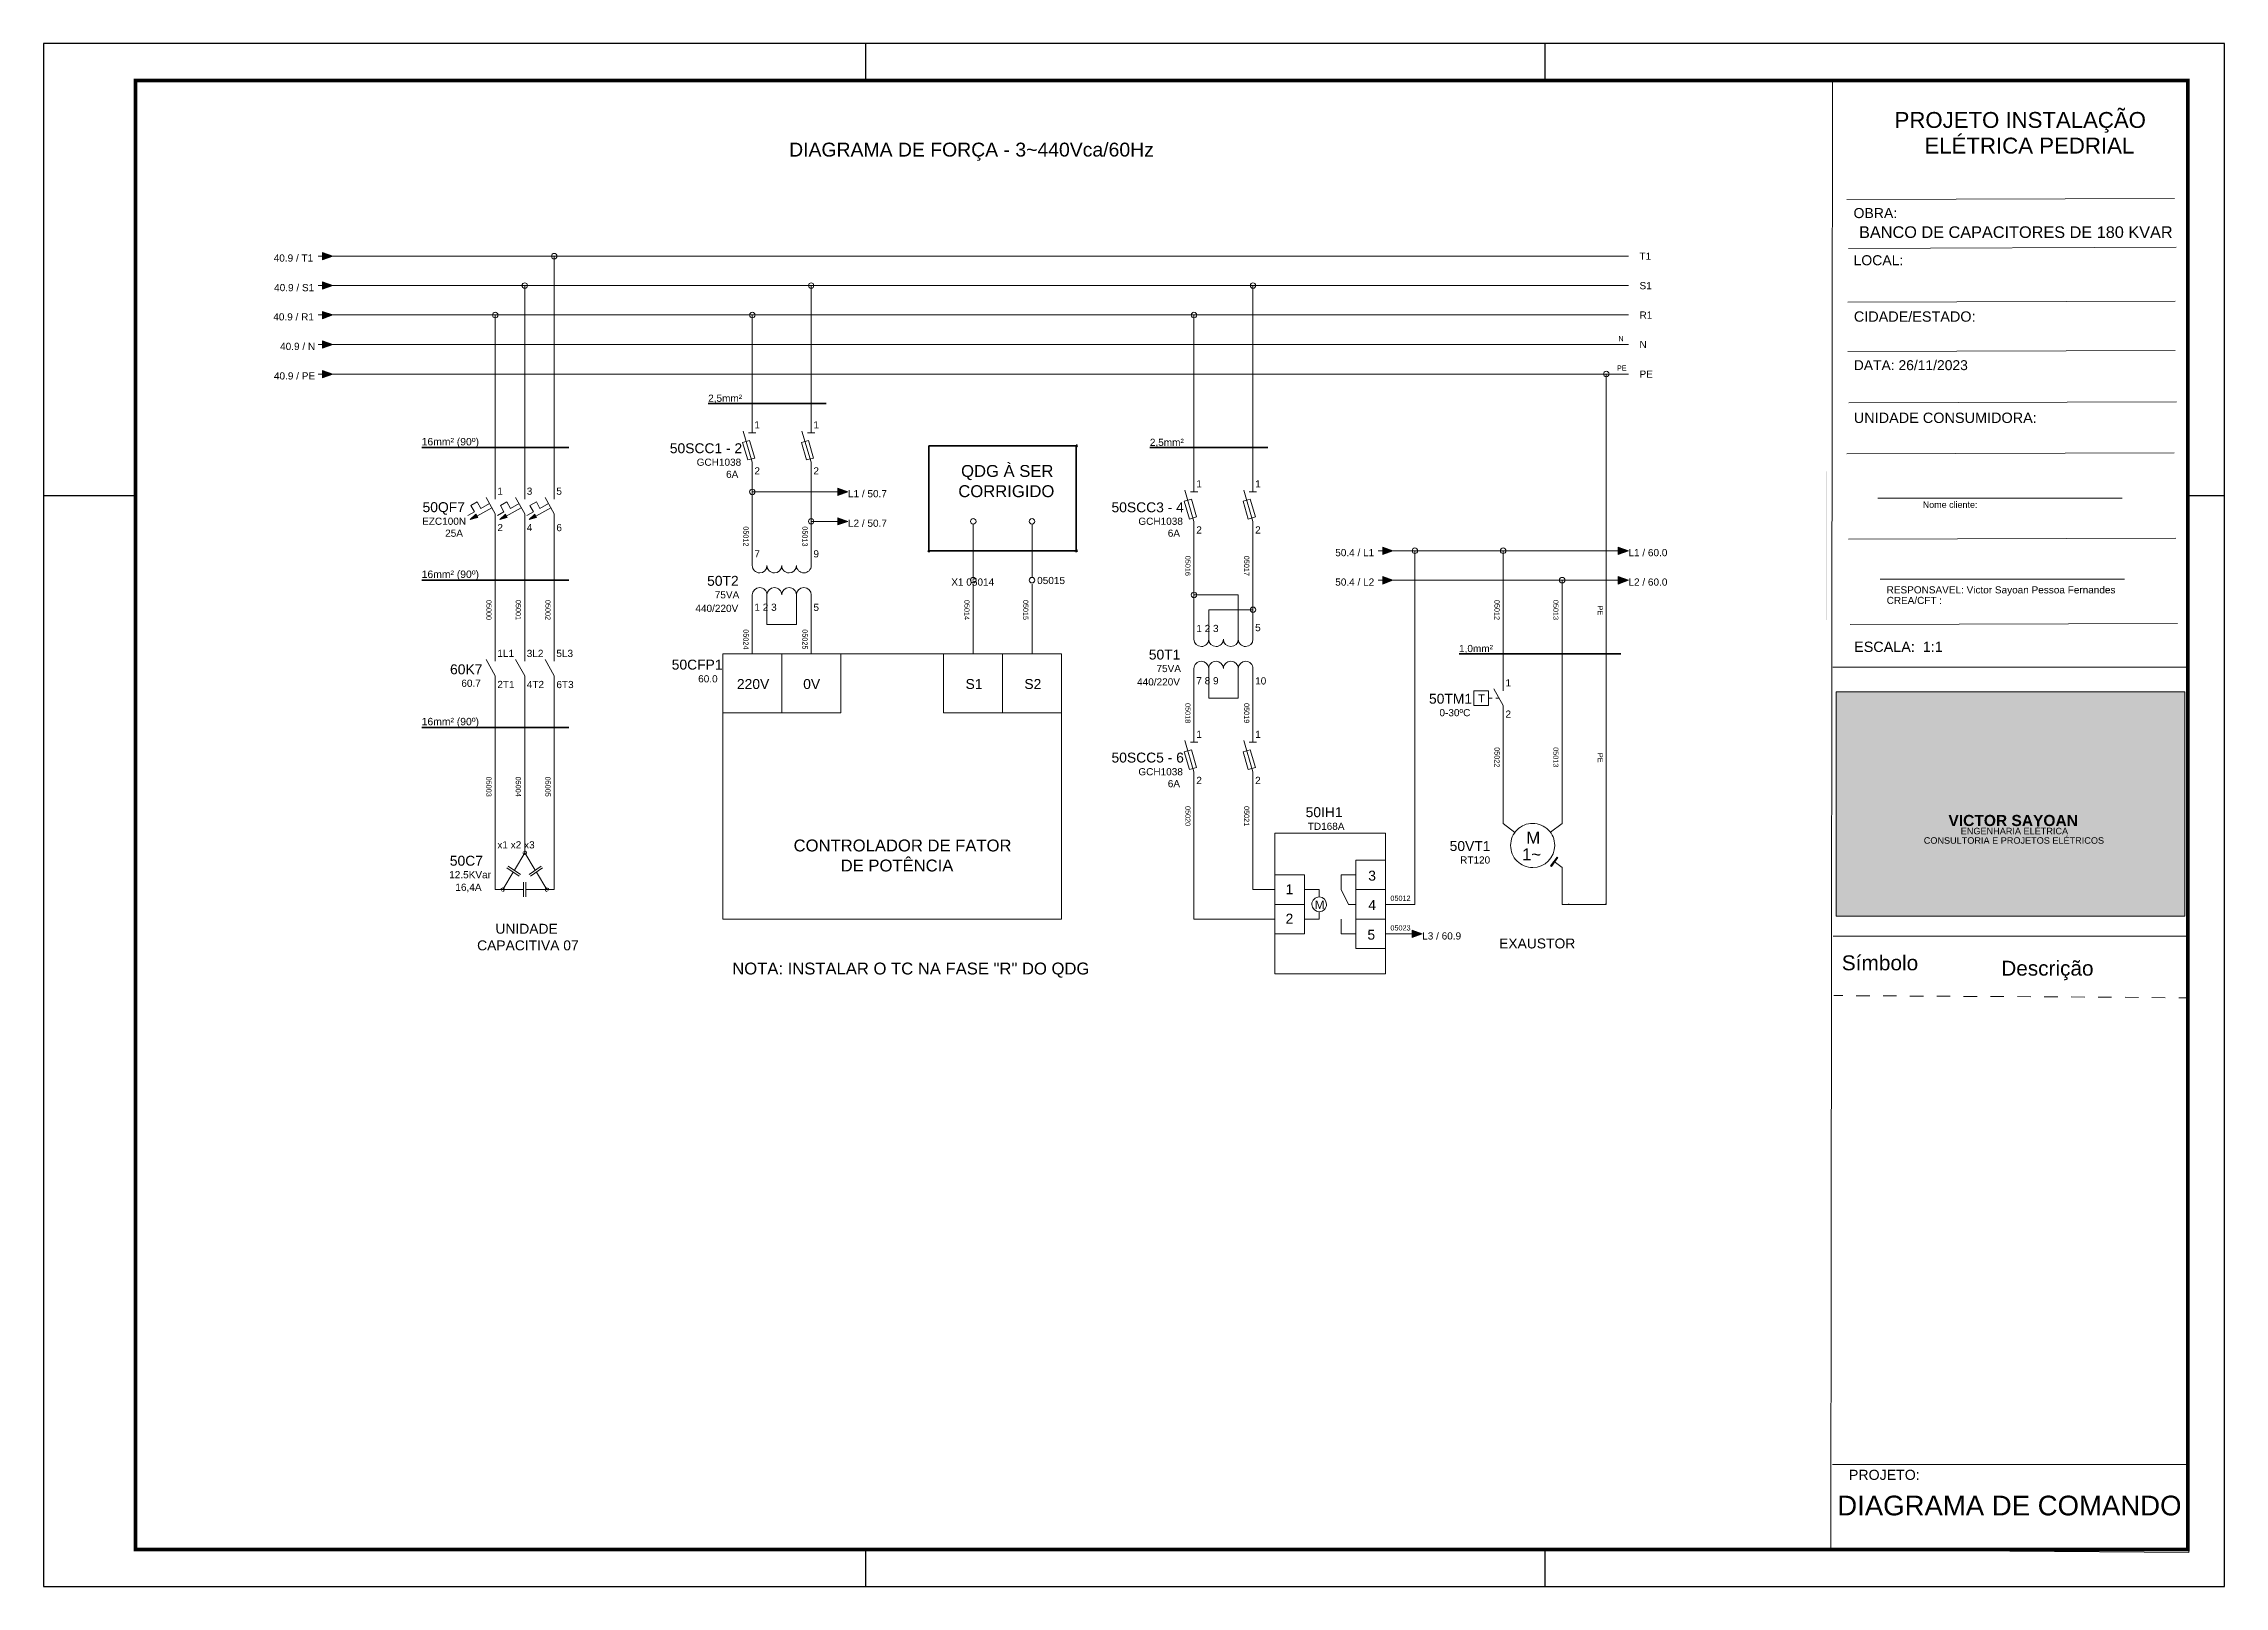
# Model space of a CAD drawing. Header units: millimetres. Extents: x 1004 to 59588, y 686 to 38112.
# Drawn here: x 51332 to 55250, y 35341 to 38112 of the extents above; entities that cross this region are included whole.
import ezdxf

# ---------------------------------------------------------------- set-up
doc = ezdxf.new("R2010")
doc.units = ezdxf.units.MM
doc.linetypes.add('Contínuo', pattern=[0])
for name, color, linetype in [('ARQ-FOLHA', 7, 'Continuous'), ('PDF11_Text', 7, 'Continuous'), ('PDF12_Geometry', 7, 'Continuous'), ('PDF12_Solid Fills', 7, 'Continuous'), ('PDF12_Text', 7, 'Continuous'), ('PDF_Solid Fills', 7, 'Continuous')]:
    doc.layers.add(name, color=color, linetype=linetype)
doc.layers.add('PDF47_Solid Fills', color=7, linetype='Continuous', true_color=0xc7ad54)
doc.layers.add('PDF47_Text', color=7, linetype='Continuous', true_color=0xffffff)
doc.styles.add('Arial$001', font='arial.ttf', dxfattribs={"height": 1.562076})
doc.styles.add('PDF Arial', font='arial.ttf')
doc.styles.add('PDF Sarabun-Extra Bold', font='arialbd.ttf')
doc.styles.add('PDF Sarabun-Thin', font='arial.ttf')

msp = doc.modelspace()

# ---------------------------------------------------------------- texts
at = {"color": 7, "true_color": 0x000007, "style": 'Arial$001'}
for s, height, p in [('PROJETO INSTALAÇÃO ', 28.518, (54657.62, 37960.33)), ('ELÉTRICA PEDRIAL', 28.5753, (54711.18, 37914.25)), ('OBRA:', 18.042, (54583.86, 37798.37)), ('BANCO DE CAPACITORES DE 180 KVAR', 20.914, (54593.82, 37762.68)), ('LOCAL: ', 18.018, (54583.86, 37713.68)), ('CIDADE/ESTADO: ', 18.5264, (54584.47, 37612.29)), ('DATA: 26/11/2023', 17.8265, (54584.35, 37525.35)), ('UNIDADE CONSUMIDORA:', 18.5784, (54584.35, 37430.47)), ('Nome cliente:', 11.4993, (54708.24, 37278.04)), ('CREA/CFT : ', 12.8022, (54643.43, 37105.44)), ('RESPONSAVEL: Victor Sayoan Pessoa Fernandes', 12.8519, (54643.31, 37124.38)), ('ESCALA:  1:1', 18.4764, (54584.96, 37019.33)), ('Símbolo', 26.798, (54562.75, 36447.61)), ('Descrição', 26.692, (54849.3, 36438.02)), ('PROJETO:', 18.214, (54575.56, 35532.49)), ('DIAGRAMA DE COMANDO', 35.4165, (54554.62, 35468.79))]:
    msp.add_text(s, height=height, dxfattribs=at).set_placement(p)
at = {"layer": 'PDF11_Text', "char_height": 13.3209, "attachment_point": 7, "style": 'PDF Arial'}
for insert in [(52011.4, 37386.24), (52011.4, 37148.13), (52011.4, 36883.61)]:
    msp.add_mtext('16mm² (90º)', dxfattribs=dict(at, insert=insert))
at = {"layer": 'PDF12_Text', "attachment_point": 7, "style": 'PDF Arial'}
for s, insert, char_height in [('DIAGRAMA DE FORÇA - 3~440Vca/60Hz', (52671.53, 37901.2), 24.9361), ('40.9 / T1', (51745.51, 37720.05), 12.879), ('T1', (54199.33, 37723.5), 12.879), ('40.9 / S1', (51746.27, 37666.89), 12.879), ('S1', (54199.33, 37670.43), 12.879), ('40.9 / R1', (51744.74, 37614.4), 12.879), ('R1', (54199.33, 37617.84), 12.879), ('40.9 / N', (51756.99, 37561.4), 12.879), ('N', (54161.43, 37577.26), 9.32), ('N', (54199.33, 37565.01), 12.88), ('40.9 / PE', (51745.89, 37508.36), 12.879), ('PE', (54158.75, 37524.43), 9.317), ('PE', (54199.33, 37511.8), 12.879), ('2,5mm²', (52526.06, 37466.06), 12.879), ('1', (52609.13, 37420.69), 12.88), ('1', (52715.17, 37420.69), 12.88), ('50SCC1 - 2', (52457.16, 37375.91), 17.812), ('2,5mm²', (53319.63, 37386.82), 12.879), ('GCH1038', (52505.39, 37353.4), 12.879), ('6A', (52558.22, 37331.61), 12.879), ('2', (52609.13, 37338.01), 12.88), ('2', (52715.17, 37338.01), 12.88), ('QDG À SER', (52980.46, 37327.7), 21.374), ('1', (52147.3, 37301.64), 12.88), ('3', (52200.12, 37301.37), 12.88), ('5', (52253.33, 37301.37), 12.88), ('L1 / 50.7', (52777.19, 37296.88), 12.879), ('CORRIGIDO', (52975.48, 37296.98), 21.374), ('1', (53403.08, 37314.65), 12.88), ('1', (53508.74, 37314.65), 12.88), ('EZC100N', (52012.16, 37247.39), 12.879), ('50QF7', (52012.93, 37265.49), 17.812), ('50SCC3 - 4', (53250.72, 37269.87), 17.812), ('GCH1038', (53298.96, 37247.36), 12.879), ('25A', (52053.51, 37225.93), 12.879), ('2', (52147.3, 37236.18), 12.88), ('4', (52200.12, 37236.18), 12.88), ('6', (52253.33, 37235.91), 12.88), ('L2 / 50.7', (52777.19, 37243.83), 12.879), ('6A', (53351.79, 37225.95), 12.879), ('2', (53403.08, 37231.97), 12.88), ('2', (53508.74, 37231.97), 12.88), ('7', (52609.13, 37189.09), 12.88), ('9', (52715.17, 37188.84), 12.88), ('50.4 / L1', (53652.67, 37191.01), 12.879), ('L1 / 60.0', (54179.42, 37191.01), 12.879), ('50T2', (52524.15, 37137.8), 17.812), ('X1 05014', (52962.85, 37138.18), 12.879), ('05015', (53117.12, 37140.97), 12.879), ('50.4 / L2', (53652.67, 37138.18), 12.879), ('L2 / 60.0', (54179.42, 37138.18), 12.879), ('440/220V', (52503.1, 37090.93), 12.879), ('75VA', (52537.93, 37115.32), 12.879), ('1 2 3', (52609.13, 37093.01), 12.879), ('5', (52715.17, 37092.74), 12.88), ('1 2 3', (53403.08, 37054.84), 12.879), ('5', (53508.74, 37056.37), 12.88), ('1,0mm²', (53875.09, 37016.64), 12.879), ('60K7', (52062.31, 36978.94), 17.812), ('1L1', (52147.3, 37010.32), 12.879), ('3L2', (52200.12, 37010.05), 12.879), ('5L3', (52253.34, 37010.05), 12.879), ('50CFP1', (52460.6, 36987.36), 17.812), ('50T1', (53317.72, 37005.35), 17.812), ('75VA', (53331.5, 36982.87), 12.879), ('60.7', (52082.6, 36956.45), 12.879), ('2T1', (52147.3, 36954.43), 12.879), ('4T2', (52200.12, 36954.43), 12.879), ('6T3', (52253.34, 36954.16), 12.879), ('60.0', (52508.07, 36964.49), 12.879), ('220V', (52577.74, 36952.52), 17.812), ('0V', (52696.8, 36952.52), 17.812), ('S1', (52988.5, 36952.57), 17.812), ('S2', (53094.15, 36952.57), 17.812), ('440/220V', (53296.66, 36958.86), 12.879), ('7 8 9', (53403.08, 36960.94), 12.879), ('10', (53508.74, 36960.67), 12.879), ('1', (53958.54, 36957.49), 12.88), ('50TM1', (53821.11, 36926.11), 17.812), ('0-30ºC', (53839.87, 36903.63), 12.879), ('T', (53909.16, 36928.78), 14.25), ('2', (53958.54, 36901.22), 12.88), ('1', (53403.08, 36864.85), 12.88), ('1', (53508.74, 36864.85), 12.88), ('50SCC5 - 6', (53250.72, 36820.45), 17.812), ('GCH1038', (53298.96, 36797.56), 12.879), ('2', (53403.08, 36782.17), 12.88), ('2', (53508.74, 36782.17), 12.88), ('6A', (53351.79, 36776.15), 12.879), ('50IH1', (53599.47, 36722.45), 17.812), ('TD168A', (53603.28, 36699.56), 12.879), ('x1 x2 x3', (52147.3, 36666.28), 12.879), ('CONTROLADOR DE FATOR', (52679.57, 36660.75), 21.3738), ('50VT1', (53858.24, 36661.59), 17.812), ('M', (53996.06, 36674.98), 21.37), ('50C7', (52061.93, 36635.17), 17.812), ('DE POTÊNCIA', (52764.17, 36624.76), 21.3738), ('RT120', (53877, 36639.1), 12.879), ('1~', (53988.4, 36645.12), 21.374), ('12.5KVar', (52060.78, 36612.69), 12.879), ('16,4A', (52071.88, 36587.89), 12.879), ('1', (53563.48, 36584.25), 17.81), ('3', (53712.01, 36608.38), 17.81), ('M', (53615.93, 36557.84), 15.07), ('4', (53712.01, 36555.92), 17.81), ('05012', (53751.82, 36572.19), 9.317), ('UNIDADE', (52143.85, 36513.06), 17.812), ('2', (53563.48, 36531.42), 17.81), ('5', (53710.48, 36502.34), 17.81), ('05023', (53751.82, 36518.98), 9.317), ('L3 / 60.9', (53808.86, 36502.72), 12.879), ('CAPACITIVA 07', (52110.93, 36483.2), 17.8115), ('EXAUSTOR', (53947.06, 36486.64), 17.812), ('NOTA: INSTALAR O TC NA FASE "R" DO QDG', (52569.32, 36434.22), 21.3738)]:
    msp.add_mtext(s, dxfattribs=dict(at, insert=insert, char_height=char_height))
at = {"layer": 'PDF12_Text', "char_height": 9.317, "attachment_point": 7, "rotation": 270, "style": 'PDF Arial'}
for s, insert in [('05012', (52589.14, 37244.82)), ('05013', (52695.18, 37244.82)), ('05016', (53383.09, 37191.99)), ('05017', (53488.75, 37191.99)), ('05000', (52127.31, 37112.75)), ('05001', (52180.13, 37112.75)), ('05002', (52233.34, 37112.75)), ('05014', (52986.12, 37112.75)), ('05015', (53091.78, 37112.75)), ('05012', (53938.55, 37112.75)), ('05013', (54044.2, 37112.75)), ('PE', (54124.02, 37102.61)), ('05024', (52589.14, 37059.92)), ('05025', (52695.18, 37059.92)), ('05018', (53383.07, 36927.47)), ('05019', (53488.75, 36927.47)), ('05022', (53938.55, 36848.22)), ('05013', (54044.2, 36848.22)), ('PE', (54124.02, 36838.08)), ('05003', (52127.3, 36795.4)), ('05004', (52180.13, 36795.4)), ('05005', (52233.35, 36795.4)), ('05020', (53383.09, 36742.57)), ('05021', (53488.74, 36742.57))]:
    msp.add_mtext(s, dxfattribs=dict(at, insert=insert))
at = {"layer": 'PDF47_Text', "linetype": 'Contínuo', "attachment_point": 4}
for s, insert, char_height, style in [('VICTOR SAYOAN', (54754.35, 36716.49), 19.9837, 'PDF Sarabun-Extra Bold'), ('CONSULTORIA E PROJETOS ELÉTRICOS', (54710.01, 36680.63), 11.7231, 'PDF Sarabun-Thin'), ('ENGENHARIA ELÉTRICA', (54776.47, 36697.62), 11.7231, 'PDF Sarabun-Thin')]:
    msp.add_mtext(s, dxfattribs=dict(at, insert=insert, char_height=char_height, style=style))

# ---------------------------------------------------------------- blocks, each defined once
blk = doc.blocks.new('FOLHA A2')
at = {"layer": 'ARQ-FOLHA'}
for p, q in [((594, 0), (0, 0)), ((0, 0), (0, -420)), ((224, -10), (224, 0)), ((409, -10), (409, 0)), ((594, -420), (594, 0)), ((0, -123), (25, -123)), ((584, -123), (594, -123)), ((224, -420), (224, -410)), ((409, -420), (409, -410)), ((0, -420), (594, -420))]:
    blk.add_line(p, q, dxfattribs=at)
at = {"layer": 'ARQ-FOLHA', "const_width": 1}
blk.add_lwpolyline([(25, -410), (584, -410), (584, -10), (25, -10), (25, -410)], dxfattribs=at)

# ---------------------------------------------------------------- hatches: boundary and pattern name
at = {"linetype": 'Contínuo', "true_color": 0xfecc66}
h = msp.add_hatch(color=31, dxfattribs=at)
h.dxf.hatch_style = 1
h.set_gradient(color1=(254, 204, 102))
h.paths.add_polyline_path([(54849.99, 36846.22), (54857.11, 36850.2), (54911.27, 36820.6), (54915.16, 36838.42), (54857.37, 36870.1), (54833.03, 36856.55), (54833.01, 36826.38), (54896.12, 36790.69), (54896.12, 36782.02), (54879.2, 36772.24), (54879.67, 36753.73), (54913.06, 36772.72), (54913.1, 36801.57), (54849.98, 36837.18)])
h.paths.add_polyline_path([(54865.48, 36801.29), (54849.22, 36801.29), (54849.22, 36764.76), (54817.17, 36781.46), (54817.17, 36849.32), (54799.82, 36844.48), (54800.92, 36772.36), (54849.51, 36746.08), (54865.48, 36746.43)])
at = {"layer": 'PDF12_Geometry', "transparency": 33554559}
for points in [[(54137.31, 37517.54), (54139.61, 37517.54), (54140.38, 37518.31), (54139.61, 37519.08), (54137.31, 37519.08)], [(54138.84, 37507.59), (54138.84, 37505.29), (54139.61, 37504.15), (54140.38, 37505.29), (54140.38, 37507.59)], [(54150.33, 37517.54), (54153.01, 37517.54), (54153.77, 37518.31), (54153.01, 37519.08), (54150.33, 37519.08)], [(54176.74, 37517.54), (54179.42, 37517.54), (54180.19, 37518.31), (54179.42, 37519.08), (54176.74, 37519.08)], [(54039.7, 36635.17), (54041.23, 36634.02), (54052.71, 36650.1), (54051.56, 36650.86)], [(54059.6, 36568.56), (54059.6, 36565.88), (54060.37, 36565.11), (54061.13, 36565.88), (54061.13, 36568.56)], [(54059.6, 36568.56), (54059.6, 36565.88), (54060.37, 36565.11), (54061.13, 36565.88), (54061.13, 36568.56)], [(54071.09, 36565.11), (54073.38, 36565.11), (54074.53, 36565.88), (54073.38, 36567.03), (54071.09, 36567.03)], [(54137.31, 36565.11), (54139.61, 36565.11), (54140.38, 36565.88), (54139.61, 36567.03), (54137.31, 36567.03)], [(54137.31, 36565.11), (54139.61, 36565.11), (54140.38, 36565.88), (54139.61, 36567.03), (54137.31, 36567.03)], [(54138.84, 36568.56), (54138.84, 36565.88), (54139.61, 36565.11), (54140.38, 36565.88), (54140.38, 36568.56)], [(54138.84, 36568.56), (54138.84, 36565.88), (54139.61, 36565.11), (54140.38, 36565.88), (54140.38, 36568.56)]]:
    msp.add_hatch(color=256, dxfattribs=at).paths.add_polyline_path(points)
h = msp.add_hatch(color=256, dxfattribs=at)
h.paths.add_polyline_path([(52196.68, 36658.52), (52199.74, 36658.52)], flags=0)
h.paths.add_polyline_path([(52196.68, 36661.96, 0.4166667), (52193.23, 36658.52)], flags=0)
h = msp.add_hatch(color=256, dxfattribs=at)
h.paths.add_polyline_path([(52156.87, 36592.67), (52159.93, 36592.67)], flags=0)
h.paths.add_polyline_path([(52153.42, 36592.67, 0.4166667), (52156.87, 36589.23)], flags=0)
h = msp.add_hatch(color=256, dxfattribs=at)
h.paths.add_polyline_path([(52236.11, 36592.67), (52239.55, 36592.67)], flags=0)
h.paths.add_polyline_path([(52236.11, 36589.23, 0.4166667), (52239.55, 36592.67)], flags=0)

# ---------------------------------------------------------------- linework, layer by layer
msp.add_line((54546.27, 38045.68), (55184.16, 38045.68))
at = {"color": 7, "linetype": 'Continuous', "lineweight": 9, "true_color": 0x000007}
for points in [[(55184.16, 38045.68), (55186.36, 35402.31), (54542.85, 35406.7), (54546.27, 38045.68)], [(54571.9, 37831.82), (55160.48, 37833.53), (55160.48, 37833.53)], [(54575.08, 37743.7), (55163.41, 37745.89), (55163.41, 37745.89)], [(54573.37, 37647.27), (55161.7, 37649.22), (55161.7, 37649.22)], [(54573.86, 37558.89), (55161.95, 37560.85), (55161.95, 37560.85)], [(54575.56, 37466.86), (55163.9, 37468.57), (55163.9, 37468.57)], [(54571.9, 37374.82), (55160, 37376.78), (55160, 37376.78)], [(54575.08, 37221.52), (55163.17, 37223.47), (55163.17, 37223.47)], [(54577.52, 37068.69), (55165.61, 37070.65), (55165.61, 37070.65)], [(54546.76, 36991.8), (55184.41, 36991.8), (55184.41, 36991.8)], [(54547, 36508.92), (55184.41, 36508.92), (55184.41, 36508.92)], [(55095.79, 36398.82), (55071.62, 36399.06), (55071.62, 36399.06)], [(55143.88, 36398.33), (55119.71, 36398.82), (55119.71, 36398.82)], [(55184.16, 36398.09), (55168.3, 36398.33), (55168.3, 36398.33)], [(54546.03, 35560.26), (55183.92, 35560.26), (55183.92, 35560.26)]]:
    msp.add_lwpolyline(points, dxfattribs=at)
at = {"color": 7, "linetype": 'Continuous', "lineweight": 20, "true_color": 0x000007}
for points in [[(54627.56, 37295.24), (55066.62, 37295.24), (55066.62, 37295.24)], [(54631.59, 37150.23), (55070.65, 37150.23), (55070.65, 37150.23)], [(54564.46, 36402.24), (54548.47, 36402.24), (54548.47, 36402.24)], [(54612.91, 36401.87), (54588.5, 36401.87), (54588.5, 36401.87)], [(54661.01, 36401.63), (54636.96, 36401.63), (54636.96, 36401.63)], [(54709.47, 36401.26), (54685.05, 36401.26), (54685.05, 36401.26)], [(54757.56, 36401.02), (54733.51, 36401.02), (54733.51, 36401.02)], [(54806.02, 36400.65), (54781.6, 36400.65), (54781.6, 36400.65)], [(54854.11, 36400.28), (54830.06, 36400.65), (54830.06, 36400.65)], [(54902.57, 36400.04), (54878.15, 36400.28), (54878.15, 36400.28)], [(54950.66, 36399.67), (54926.61, 36400.04), (54926.61, 36400.04)], [(54999.12, 36399.43), (54975.07, 36399.67), (54975.07, 36399.67)], [(55047.21, 36399.06), (55023.16, 36399.43), (55023.16, 36399.43)]]:
    msp.add_lwpolyline(points, dxfattribs=at)
at = {"color": 7, "linetype": 'Continuous', "lineweight": 9, "true_color": 0xffffff}
msp.add_lwpolyline([(54552.62, 36544.56), (54552.62, 36947.85), (55178.79, 36947.85), (55178.79, 36544.56)], close=True, dxfattribs=at)
at = {"layer": 'PDF12_Geometry', "lineweight": 18}
for points in [[(51833.18, 37723.5), (51833.18, 37736.51), (51851.55, 37730)], [(51833.18, 37670.67), (51833.18, 37683.68), (51851.55, 37677.18)], [(51833.18, 37617.46), (51833.18, 37630.86), (51851.55, 37624.35)], [(51833.18, 37564.63), (51833.18, 37578.03), (51851.55, 37571.14)], [(51833.18, 37511.8), (51833.18, 37524.82), (51851.55, 37518.31)], [(52597.27, 37364.04), (52609.9, 37367.48), (52600.33, 37399.26), (52587.7, 37395.43)], [(52702.92, 37364.04), (52715.55, 37367.48), (52706.37, 37399.26), (52693.73, 37395.43)], [(52759.19, 37300.11), (52759.19, 37313.51), (52777.19, 37306.62)], [(52112.08, 37260.68), (52098.68, 37257.23), (52108.63, 37266.42)], [(52164.91, 37260.68), (52151.51, 37257.23), (52161.84, 37266.42)], [(52217.73, 37260.68), (52204.72, 37257.23), (52214.67, 37266.42)], [(53390.83, 37258), (53403.47, 37261.83), (53394.28, 37293.6), (53381.26, 37289.77)], [(53496.49, 37258), (53509.5, 37261.83), (53499.93, 37293.6), (53487.3, 37289.77)], [(52759.19, 37247.28), (52759.19, 37260.3), (52777.19, 37253.79)], [(53738.04, 37194.45), (53738.04, 37207.47), (53756.03, 37200.96)], [(54161.05, 37194.45), (54161.05, 37207.47), (54179.42, 37200.96)], [(53738.04, 37141.24), (53738.04, 37154.64), (53756.03, 37148.13)], [(54161.05, 37141.24), (54161.05, 37154.64), (54179.42, 37148.13)], [(53901.5, 36923.04), (53927.92, 36923.04), (53927.92, 36949.45), (53901.5, 36949.45)], [(53390.83, 36808.2), (53403.47, 36812.02), (53394.28, 36843.8), (53381.26, 36839.97)], [(53496.49, 36808.2), (53509.5, 36812.02), (53499.93, 36843.8), (53487.3, 36839.97)], [(53544.34, 36441.08), (53743.02, 36441.08), (53743.02, 36693.74), (53544.34, 36693.74)], [(54039.7, 36635.17), (54041.23, 36634.02), (54052.71, 36650.1), (54051.56, 36650.86)], [(53790.87, 36506.54), (53790.87, 36519.56), (53808.86, 36513.05)]]:
    msp.add_lwpolyline(points, close=True, dxfattribs=at)
for points in [[(51825.14, 37730), (51833.18, 37730)], [(51851.55, 37730), (52380.6, 37730), (54179.42, 37730)], [(52090.64, 37730), (52249.51, 37730), (52249.51, 37306.62), (52249.51, 37293.6)], [(52249.51, 37730), (52249.51, 37716.61)], [(51825.14, 37677.18), (51833.18, 37677.18)], [(51851.55, 37677.18), (52327.77, 37677.18), (52711.34, 37677.18), (52711.34, 37412.65), (52711.34, 37419.16)], [(52090.64, 37677.18), (52196.68, 37677.18), (52196.68, 37306.62), (52196.68, 37293.6)], [(52196.68, 37677.18), (52196.68, 37663.78)], [(52697.95, 37677.18), (52724.36, 37677.18), (53504.91, 37677.18), (53504.91, 37306.62), (53504.91, 37313.51)], [(52711.34, 37677.18), (52711.34, 37663.78)], [(53491.51, 37677.18), (53517.93, 37677.18), (54179.42, 37677.18)], [(53504.91, 37677.18), (53504.91, 37663.78)], [(51825.14, 37624.35), (51833.18, 37624.35)], [(51851.55, 37624.35), (52274.56, 37624.35), (52605.31, 37624.35), (52605.31, 37412.65), (52605.31, 37419.16)], [(52090.64, 37624.35), (52143.47, 37624.35), (52143.47, 37306.62), (52143.47, 37293.6)], [(52143.47, 37624.35), (52143.47, 37610.95)], [(52592.29, 37624.35), (52618.7, 37624.35), (53398.87, 37624.35), (53398.87, 37306.62), (53398.87, 37313.51)], [(52605.31, 37624.35), (52605.31, 37610.95)], [(53385.86, 37624.35), (53412.27, 37624.35), (54179.42, 37624.35)], [(53398.87, 37624.35), (53398.87, 37610.95)], [(51825.14, 37571.14), (51833.18, 37571.14)], [(51838.15, 37571.14), (54179.42, 37571.14)], [(51825.14, 37518.31), (51833.18, 37518.31)], [(54045.82, 36643.2), (54060.37, 36632.1), (54060.37, 36619.09), (54060.37, 36565.88), (54139.61, 36565.88), (54139.61, 37518.31), (51838.15, 37518.31)], [(54126.59, 37518.31), (54153.01, 37518.31), (54179.42, 37518.31)], [(54139.61, 37518.31), (54139.61, 37505.29)], [(52588.84, 37415.72), (52605.31, 37359.83)], [(52598.8, 37412.65), (52611.81, 37412.65)], [(52694.5, 37415.72), (52711.34, 37359.83)], [(52704.45, 37412.65), (52717.85, 37412.65)], [(52605.31, 37320.01), (52605.31, 37293.6)], [(52605.31, 37306.62), (52618.7, 37306.62), (52764.17, 37306.62)], [(52750.77, 37306.62), (52759.19, 37306.62)], [(53382.41, 37310.06), (53398.87, 37253.79)], [(53392.36, 37306.62), (53405.76, 37306.62)], [(53488.45, 37310.06), (53504.91, 37253.79)], [(53498.02, 37306.62), (53511.42, 37306.62)], [(52094.47, 37264.51), (52106.34, 37271.01), (52099.83, 37282.5), (52111.31, 37289.01), (52117.82, 37277.14), (52133.13, 37285.56)], [(52110.55, 37263.36), (52137.34, 37278.29)], [(52127.01, 37296.66), (52143.47, 37267.19), (52143.47, 37253.79), (52143.47, 37015.68), (52143.47, 37002.66)], [(52147.68, 37264.51), (52159.16, 37271.01), (52152.66, 37282.5), (52164.52, 37289.01), (52170.65, 37277.14), (52186.34, 37285.56)], [(52163.37, 37263.36), (52190.17, 37278.29)], [(52179.84, 37296.66), (52196.68, 37267.19), (52196.68, 37253.79), (52196.68, 37015.68), (52196.68, 37002.66)], [(52200.51, 37264.51), (52211.99, 37271.01), (52205.87, 37282.5), (52217.35, 37289.01), (52223.48, 37277.14), (52239.17, 37285.56)], [(52216.2, 37263.36), (52243.38, 37278.29)], [(52233.05, 37296.66), (52249.51, 37267.19), (52249.51, 37253.79), (52249.51, 37015.68), (52249.51, 37002.66)], [(52711.34, 37267.19), (52711.34, 37240.77)], [(52711.34, 37253.79), (52724.36, 37253.79), (52764.17, 37253.79)], [(52750.77, 37253.79), (52759.19, 37253.79)], [(53002.28, 37248.81), (53002.28, 37240.77), (53002.28, 37161.15), (53002.28, 37153.11)], [(53107.94, 37248.81), (53107.94, 37240.77), (53107.94, 37161.15), (53107.94, 37153.11)], [(53398.87, 37247.28), (53398.87, 37253.79), (53398.87, 37121.72), (53398.87, 37068.51), (53398.87, 37042.09)], [(53504.91, 37247.28), (53504.91, 37253.79), (53504.91, 37094.92), (53504.91, 37068.51), (53504.91, 37042.09)], [(53729.62, 37200.96), (53738.04, 37200.96)], [(53743.02, 37200.96), (53795.85, 37200.96), (53795.85, 36565.88), (53743.02, 36565.88)], [(53782.45, 37200.96), (53808.86, 37200.96), (53954.33, 37200.96), (53954.33, 36962.85), (53954.33, 36949.45)], [(53795.85, 37200.96), (53795.85, 37187.56)], [(53941.31, 37200.96), (53967.73, 37200.96), (54166.02, 37200.96)], [(53954.33, 37200.96), (53954.33, 37187.56)], [(54153.01, 37200.96), (54161.05, 37200.96)], [(53729.62, 37148.13), (53738.04, 37148.13)], [(53743.02, 37148.13), (54060.37, 37148.13), (54060.37, 36724.74), (54060.37, 36711.35), (54039.31, 36695.65)], [(54046.97, 37148.13), (54073.38, 37148.13), (54166.02, 37148.13)], [(54060.37, 37148.13), (54060.37, 37134.73)], [(54153.01, 37148.13), (54161.05, 37148.13)], [(52605.31, 37121.72), (52605.31, 37094.92), (52605.31, 37015.68)], [(52605.31, 37121.72), (52605.31, 37121.72)], [(52631.72, 37121.72), (52631.72, 37121.72)], [(52658.13, 37121.72), (52658.13, 37121.72)], [(52684.55, 37121.72), (52684.55, 37121.72)], [(52711.34, 37121.72), (52711.34, 37094.92), (52711.34, 37015.68)], [(53002.28, 37141.24), (53002.28, 37015.68)], [(53107.94, 37141.24), (53107.94, 37015.68)], [(53398.87, 37134.73), (53398.87, 37108.32)], [(53465.1, 37121.72), (53478.5, 37121.72), (53478.5, 37108.32)], [(53504.91, 37108.32), (53504.91, 37081.91)], [(52631.72, 37081.91), (52631.72, 37068.51), (52645.12, 37068.51)], [(52684.55, 37081.91), (52684.55, 37068.51), (52671.53, 37068.51)], [(53425.29, 37081.91), (53425.29, 37094.92), (53438.68, 37094.92)], [(52127.01, 37005.73), (52143.47, 36976.25), (52143.47, 36962.85), (52143.47, 36671.92), (52143.47, 36592.67), (52194.38, 36592.67)], [(52179.84, 37005.73), (52196.68, 36976.25), (52196.68, 36962.85), (52196.68, 36671.92), (52196.68, 36658.52), (52177.92, 36627.13)], [(52233.05, 37005.73), (52249.51, 36976.25), (52249.51, 36962.85), (52249.51, 36671.92), (52249.51, 36592.67), (52198.59, 36592.67)], [(53398.87, 36989.27), (53398.87, 36989.27)], [(53425.29, 36989.27), (53425.29, 36989.27)], [(53451.7, 36989.27), (53451.7, 36989.27)], [(53478.5, 36989.27), (53478.5, 36989.27)], [(53425.29, 36949.45), (53425.29, 36936.44), (53438.68, 36936.44)], [(53478.5, 36949.45), (53478.5, 36936.44), (53465.1, 36936.44)], [(53937.87, 36952.9), (53954.33, 36923.04), (53954.33, 36910.02), (53954.33, 36724.74), (53954.33, 36711.35), (53975.38, 36695.27)], [(53927.92, 36936.44), (53934.81, 36936.44)], [(53941.31, 36936.44), (53947.06, 36936.44)], [(53382.41, 36860.26), (53398.87, 36803.99)], [(53392.36, 36857.2), (53405.76, 36857.2)], [(53488.45, 36860.26), (53504.91, 36803.99)], [(53498.02, 36857.2), (53511.42, 36857.2)], [(53398.87, 36797.48), (53398.87, 36803.99), (53398.87, 36539.46), (53544.34, 36539.46)], [(53504.91, 36797.48), (53504.91, 36803.99), (53504.91, 36592.67), (53544.34, 36592.67)], [(52166.82, 36634.4), (52188.64, 36619.85)], [(52196.68, 36658.52), (52215.05, 36627.13)], [(52204.34, 36619.85), (52226.16, 36634.4)], [(52175.62, 36624.06), (52156.87, 36592.67)], [(52164.52, 36631.34), (52186.73, 36616.41)], [(52194.38, 36605.69), (52194.38, 36579.28)], [(52198.59, 36605.69), (52198.59, 36579.28)], [(52206.63, 36616.41), (52228.45, 36631.34)], [(52217.35, 36624.06), (52236.11, 36592.67)], [(53504.91, 36605.69), (53504.91, 36592.67), (53517.93, 36592.67)], [(53795.85, 36579.28), (53795.85, 36565.88), (53782.45, 36565.88)], [(54060.37, 36579.28), (54060.37, 36565.88), (54073.38, 36565.88)], [(54139.61, 36579.28), (54139.61, 36565.88), (54126.59, 36565.88)], [(53398.87, 36552.86), (53398.87, 36539.46), (53412.27, 36539.46)], [(53743.02, 36513.05), (53795.85, 36513.05)], [(53782.45, 36513.05), (53790.87, 36513.05)]]:
    msp.add_lwpolyline(points, dxfattribs=at)
at = {"layer": 'PDF12_Geometry', "lineweight": 35}
for points in [[(52526.06, 37465.48), (52737.76, 37465.48)], [(52011.4, 37386.24), (52275.92, 37386.24)], [(53319.63, 37386.24), (53531.32, 37386.24)], [(52011.4, 37148.13), (52275.92, 37148.13)], [(53875.09, 37015.68), (54166.02, 37015.68)], [(52011.4, 36883.61), (52275.92, 36883.61)]]:
    msp.add_lwpolyline(points, dxfattribs=at)
msp.add_lwpolyline([(52922.66, 37200.96), (53187.18, 37200.96), (53187.18, 37389.3), (52922.66, 37389.3)], close=True, dxfattribs=at)
at = {"layer": 'PDF12_Geometry', "lineweight": 18}
for points in [[(52605.31, 37352.94), (52605.31, 37359.83), (52605.31, 37306.62), (52605.31, 37200.96), (52605.31, 37174.55, 0.4071429), (52618.7, 37161.15)], [(52711.34, 37352.94), (52711.34, 37359.83), (52711.34, 37253.79), (52711.34, 37200.96), (52711.34, 37174.55, -0.4071429), (52697.95, 37161.15, -0.4071429), (52684.55, 37174.55)], [(52618.7, 37134.73, -0.4191176), (52631.72, 37121.72), (52631.72, 37068.51), (52684.55, 37068.51), (52684.55, 37121.72, 0.4191176), (52671.53, 37134.73)], [(53398.87, 37121.72), (53412.27, 37121.72), (53478.5, 37121.72), (53478.5, 37042.09, 0.4191176), (53491.51, 37029.08)], [(53412.27, 37029.08, 0.4191176), (53425.29, 37042.09), (53425.29, 37094.92), (53491.51, 37094.92), (53504.91, 37094.92)], [(53412.27, 37002.66, 0.4071429), (53398.87, 36989.27), (53398.87, 36962.85), (53398.87, 36857.2), (53398.87, 36863.7)], [(53438.68, 37002.66, 0.4071429), (53425.29, 36989.27), (53425.29, 36936.44), (53478.5, 36936.44), (53478.5, 36989.27, 0.4071429), (53465.1, 37002.66, 0.4071429), (53451.7, 36989.27)], [(53491.51, 37002.66, -0.4071429), (53504.91, 36989.27), (53504.91, 36962.85), (53504.91, 36857.2), (53504.91, 36863.7)]]:
    msp.add_lwpolyline(points, format="xyb", dxfattribs=at)
at = {"layer": 'PDF12_Geometry', "lineweight": 15}
msp.add_lwpolyline([(52552.48, 36539.46), (53160.76, 36539.46), (53160.76, 37015.68), (52552.48, 37015.68)], close=True, dxfattribs=at)
at = {"layer": 'PDF12_Geometry', "lineweight": 9}
for points in [[(52658.13, 37015.68), (52552.48, 37015.68), (52552.48, 36910.02), (52658.13, 36910.02)], [(52658.13, 36910.02), (52764.17, 36910.02), (52764.17, 37015.68), (52658.13, 37015.68)], [(52949.07, 36910.02), (53055.11, 36910.02), (53055.11, 37015.68), (52949.07, 37015.68)], [(53055.11, 36910.02), (53160.76, 36910.02), (53160.76, 37015.68), (53055.11, 37015.68)]]:
    msp.add_lwpolyline(points, close=True, dxfattribs=at)
for points in [[(52552.48, 37015.68), (52552.48, 36910.02)], [(53663.39, 36592.67), (53663.39, 36619.09), (53689.81, 36619.09)], [(53597.55, 36592.67), (53623.96, 36592.67), (53623.96, 36579.28)], [(53676.79, 36565.88), (53689.81, 36565.88)], [(53623.96, 36552.86), (53623.96, 36539.46), (53597.55, 36539.46)], [(53663.39, 36539.46), (53663.39, 36513.05), (53689.81, 36513.05)]]:
    msp.add_lwpolyline(points, dxfattribs=at)
at = {"layer": 'PDF12_Geometry', "lineweight": 18}
msp.add_lwpolyline([(54046.97, 36671.92, 0.4150485), (54007.54, 36711.35, 0.4166507), (53967.73, 36671.92, 0.4146681), (54007.54, 36632.1, 0.4130352)], format="xyb", close=True, dxfattribs=at)
at = {"layer": 'PDF12_Geometry', "lineweight": 0}
for points in [[(53743.02, 36645.5), (53689.81, 36645.5), (53689.81, 36486.64), (53743.02, 36486.64)], [(53544.34, 36513.05), (53597.55, 36513.05), (53597.55, 36619.09), (53544.34, 36619.09)], [(53544.34, 36565.88), (53597.55, 36565.88)], [(53689.81, 36592.67), (53743.02, 36592.67)], [(53689.81, 36539.46), (53743.02, 36539.46)]]:
    msp.add_lwpolyline(points, dxfattribs=at)
at = {"layer": 'PDF12_Geometry', "lineweight": 13}
msp.add_lwpolyline([(53663.39, 36592.67), (53676.79, 36565.88)], dxfattribs=at)
at = {"layer": 'PDF12_Geometry', "lineweight": 18}
for centre, radius, start, end in [((52645.28, 37174.71), 13.56, 180.69331, 269.30669), ((52671.7, 37174.71), 13.56, 180.69331, 269.30669), ((52645.23, 37121.83), 12.91, 359.52116, 90.47884), ((53438.79, 37041.99), 12.91, 269.52116, 0.47884), ((53624.13, 36565.71), 13.56, 90.69331, 179.30669), ((53624.07, 36565.77), 12.91, 269.52116, 0.47884)]:
    msp.add_arc(centre, radius, start, end, dxfattribs=at)
for points in [[(52249.51, 37734.98), (52246.83, 37734.98), (52244.53, 37732.68), (52244.53, 37730)], [(52254.48, 37730), (52254.48, 37732.68), (52252.19, 37734.98), (52249.51, 37734.98)], [(52244.53, 37730), (52244.53, 37727.32), (52246.83, 37725.03), (52249.51, 37725.03)], [(52249.51, 37725.03), (52252.19, 37725.03), (52254.48, 37727.32), (52254.48, 37730)], [(52196.68, 37682.15), (52193.62, 37682.15), (52191.7, 37679.86), (52191.7, 37677.18)], [(52191.7, 37677.18), (52191.7, 37674.5), (52193.62, 37672.2), (52196.68, 37672.2)], [(52201.27, 37677.18), (52201.27, 37679.86), (52199.36, 37682.15), (52196.68, 37682.15)], [(52196.68, 37672.2), (52199.36, 37672.2), (52201.27, 37674.5), (52201.27, 37677.18)], [(52711.34, 37682.15), (52708.28, 37682.15), (52706.37, 37679.86), (52706.37, 37677.18)], [(52706.37, 37677.18), (52706.37, 37674.5), (52708.28, 37672.2), (52711.34, 37672.2)], [(52715.94, 37677.18), (52715.94, 37679.86), (52714.02, 37682.15), (52711.34, 37682.15)], [(52711.34, 37672.2), (52714.02, 37672.2), (52715.94, 37674.5), (52715.94, 37677.18)], [(53504.91, 37682.15), (53502.23, 37682.15), (53499.93, 37679.86), (53499.93, 37677.18)], [(53499.93, 37677.18), (53499.93, 37674.5), (53502.23, 37672.2), (53504.91, 37672.2)], [(53509.89, 37677.18), (53509.89, 37679.86), (53507.59, 37682.15), (53504.91, 37682.15)], [(53504.91, 37672.2), (53507.59, 37672.2), (53509.89, 37674.5), (53509.89, 37677.18)], [(52143.47, 37629.32), (52140.79, 37629.32), (52138.49, 37627.03), (52138.49, 37624.35)], [(52138.49, 37624.35), (52138.49, 37621.29), (52140.79, 37619.37), (52143.47, 37619.37)], [(52148.45, 37624.35), (52148.45, 37627.03), (52146.15, 37629.32), (52143.47, 37629.32)], [(52143.47, 37619.37), (52146.15, 37619.37), (52148.45, 37621.29), (52148.45, 37624.35)], [(52605.31, 37629.32), (52602.63, 37629.32), (52600.33, 37627.03), (52600.33, 37624.35)], [(52600.33, 37624.35), (52600.33, 37621.29), (52602.63, 37619.37), (52605.31, 37619.37)], [(52610.28, 37624.35), (52610.28, 37627.03), (52607.98, 37629.32), (52605.31, 37629.32)], [(52605.31, 37619.37), (52607.98, 37619.37), (52610.28, 37621.29), (52610.28, 37624.35)], [(53398.87, 37629.32), (53396.19, 37629.32), (53393.89, 37627.03), (53393.89, 37624.35)], [(53393.89, 37624.35), (53393.89, 37621.29), (53396.19, 37619.37), (53398.87, 37619.37)], [(53403.85, 37624.35), (53403.85, 37627.03), (53401.55, 37629.32), (53398.87, 37629.32)], [(53398.87, 37619.37), (53401.55, 37619.37), (53403.85, 37621.29), (53403.85, 37624.35)], [(54139.61, 37523.29), (54136.93, 37523.29), (54134.63, 37520.99), (54134.63, 37518.31)], [(54134.63, 37518.31), (54134.63, 37515.63), (54136.93, 37513.33), (54139.61, 37513.33)], [(54144.59, 37518.31), (54144.59, 37520.99), (54142.29, 37523.29), (54139.61, 37523.29)], [(54139.61, 37513.33), (54142.29, 37513.33), (54144.59, 37515.63), (54144.59, 37518.31)], [(52605.31, 37311.59), (52602.63, 37311.59), (52600.33, 37309.3), (52600.33, 37306.62)], [(52600.33, 37306.62), (52600.33, 37303.94), (52602.63, 37301.64), (52605.31, 37301.64)], [(52610.28, 37306.62), (52610.28, 37309.3), (52607.98, 37311.59), (52605.31, 37311.59)], [(52605.31, 37301.64), (52607.98, 37301.64), (52610.28, 37303.94), (52610.28, 37306.62)], [(52711.34, 37258.76), (52708.28, 37258.76), (52706.37, 37256.47), (52706.37, 37253.79)], [(52706.37, 37253.79), (52706.37, 37251.11), (52708.28, 37248.81), (52711.34, 37248.81)], [(52715.94, 37253.79), (52715.94, 37256.47), (52714.02, 37258.76), (52711.34, 37258.76)], [(52711.34, 37248.81), (52714.02, 37248.81), (52715.94, 37251.11), (52715.94, 37253.79)], [(53002.28, 37258.76), (52999.6, 37258.76), (52997.3, 37256.47), (52997.3, 37253.79)], [(52997.3, 37253.79), (52997.3, 37251.11), (52999.6, 37248.81), (53002.28, 37248.81)], [(53007.26, 37253.79), (53007.26, 37256.47), (53004.96, 37258.76), (53002.28, 37258.76)], [(53002.28, 37248.81), (53004.96, 37248.81), (53007.26, 37251.11), (53007.26, 37253.79)], [(53107.94, 37258.76), (53105.26, 37258.76), (53102.96, 37256.47), (53102.96, 37253.79)], [(53102.96, 37253.79), (53102.96, 37251.11), (53105.26, 37248.81), (53107.94, 37248.81)], [(53112.91, 37253.79), (53112.91, 37256.47), (53110.61, 37258.76), (53107.94, 37258.76)], [(53107.94, 37248.81), (53110.61, 37248.81), (53112.91, 37251.11), (53112.91, 37253.79)], [(53795.85, 37205.94), (53793.17, 37205.94), (53790.87, 37203.64), (53790.87, 37200.96)], [(53790.87, 37200.96), (53790.87, 37198.28), (53793.17, 37195.98), (53795.85, 37195.98)], [(53800.82, 37200.96), (53800.82, 37203.64), (53798.53, 37205.94), (53795.85, 37205.94)], [(53795.85, 37195.98), (53798.53, 37195.98), (53800.82, 37198.28), (53800.82, 37200.96)], [(53954.33, 37205.94), (53951.65, 37205.94), (53949.35, 37203.64), (53949.35, 37200.96)], [(53949.35, 37200.96), (53949.35, 37198.28), (53951.65, 37195.98), (53954.33, 37195.98)], [(53959.31, 37200.96), (53959.31, 37203.64), (53957.39, 37205.94), (53954.33, 37205.94)], [(53954.33, 37195.98), (53957.39, 37195.98), (53959.31, 37198.28), (53959.31, 37200.96)], [(52618.7, 37161.15), (52625.98, 37161.15), (52631.72, 37167.27), (52631.72, 37174.55)], [(52645.12, 37161.15), (52652.39, 37161.15), (52658.13, 37167.27), (52658.13, 37174.55)], [(52671.53, 37161.15), (52678.8, 37161.15), (52684.55, 37167.27), (52684.55, 37174.55)], [(53002.28, 37153.11), (52999.6, 37153.11), (52997.3, 37150.81), (52997.3, 37148.13)], [(52997.3, 37148.13), (52997.3, 37145.45), (52999.6, 37143.16), (53002.28, 37143.16)], [(53007.26, 37148.13), (53007.26, 37150.81), (53004.96, 37153.11), (53002.28, 37153.11)], [(53002.28, 37143.16), (53004.96, 37143.16), (53007.26, 37145.45), (53007.26, 37148.13)], [(53107.94, 37153.11), (53105.26, 37153.11), (53102.96, 37150.81), (53102.96, 37148.13)], [(53102.96, 37148.13), (53102.96, 37145.45), (53105.26, 37143.16), (53107.94, 37143.16)], [(53112.91, 37148.13), (53112.91, 37150.81), (53110.61, 37153.11), (53107.94, 37153.11)], [(53107.94, 37143.16), (53110.61, 37143.16), (53112.91, 37145.45), (53112.91, 37148.13)], [(54060.37, 37153.11), (54057.69, 37153.11), (54055.39, 37150.81), (54055.39, 37148.13)], [(54055.39, 37148.13), (54055.39, 37145.45), (54057.69, 37143.16), (54060.37, 37143.16)], [(54065.34, 37148.13), (54065.34, 37150.81), (54063.05, 37153.11), (54060.37, 37153.11)], [(54060.37, 37143.16), (54063.05, 37143.16), (54065.34, 37145.45), (54065.34, 37148.13)], [(52618.7, 37134.73), (52611.43, 37134.73), (52605.31, 37128.99), (52605.31, 37121.72)], [(52645.12, 37134.73), (52637.84, 37134.73), (52631.72, 37128.99), (52631.72, 37121.72)], [(52671.53, 37134.73), (52664.26, 37134.73), (52658.13, 37128.99), (52658.13, 37121.72)], [(52697.95, 37134.73), (52690.67, 37134.73), (52684.55, 37128.99), (52684.55, 37121.72)], [(52711.34, 37121.72), (52711.34, 37128.99), (52705.22, 37134.73), (52697.95, 37134.73)], [(53398.87, 37126.69), (53396.19, 37126.69), (53393.89, 37124.4), (53393.89, 37121.72)], [(53393.89, 37121.72), (53393.89, 37118.66), (53396.19, 37116.74), (53398.87, 37116.74)], [(53403.85, 37121.72), (53403.85, 37124.4), (53401.55, 37126.69), (53398.87, 37126.69)], [(53398.87, 37116.74), (53401.55, 37116.74), (53403.85, 37118.66), (53403.85, 37121.72)], [(53504.91, 37099.9), (53502.23, 37099.9), (53499.93, 37097.98), (53499.93, 37094.92)], [(53499.93, 37094.92), (53499.93, 37092.24), (53502.23, 37090.33), (53504.91, 37090.33)], [(53509.89, 37094.92), (53509.89, 37097.98), (53507.59, 37099.9), (53504.91, 37099.9)], [(53504.91, 37090.33), (53507.59, 37090.33), (53509.89, 37092.24), (53509.89, 37094.92)], [(53398.87, 37042.09), (53398.87, 37034.82), (53405, 37029.08), (53412.27, 37029.08)], [(53425.29, 37042.09), (53425.29, 37034.82), (53431.41, 37029.08), (53438.68, 37029.08)], [(53451.7, 37042.09), (53451.7, 37034.82), (53457.82, 37029.08), (53465.1, 37029.08)], [(53465.1, 37029.08), (53472.37, 37029.08), (53478.5, 37034.82), (53478.5, 37042.09)], [(53491.51, 37029.08), (53498.78, 37029.08), (53504.91, 37034.82), (53504.91, 37042.09)], [(53425.29, 36989.27), (53425.29, 36996.54), (53419.54, 37002.66), (53412.27, 37002.66)], [(53451.7, 36989.27), (53451.7, 36996.54), (53445.96, 37002.66), (53438.68, 37002.66)], [(53491.51, 37002.66), (53484.24, 37002.66), (53478.5, 36996.54), (53478.5, 36989.27)], [(52193.23, 36658.52), (52193.23, 36656.6), (52194.77, 36655.45), (52196.68, 36655.45)], [(52199.74, 36658.52), (52199.74, 36660.43), (52198.21, 36661.96), (52196.68, 36661.96)], [(52196.68, 36655.45), (52198.21, 36655.45), (52199.74, 36656.6), (52199.74, 36658.52)], [(52156.87, 36595.74), (52154.95, 36595.74), (52153.42, 36594.21), (52153.42, 36592.67)], [(52159.93, 36592.67), (52159.93, 36594.21), (52158.78, 36595.74), (52156.87, 36595.74)], [(52236.11, 36595.74), (52234.19, 36595.74), (52233.05, 36594.21), (52233.05, 36592.67)], [(52239.55, 36592.67), (52239.55, 36594.21), (52238.02, 36595.74), (52236.11, 36595.74)], [(52156.87, 36589.23), (52158.78, 36589.23), (52159.93, 36590.76), (52159.93, 36592.67)], [(52233.05, 36592.67), (52233.05, 36590.76), (52234.19, 36589.23), (52236.11, 36589.23)], [(53610.57, 36565.88), (53610.57, 36558.6), (53616.69, 36552.86), (53623.96, 36552.86)], [(53636.98, 36565.88), (53636.98, 36573.15), (53631.24, 36579.28), (53623.96, 36579.28)]]:
    msp.add_open_spline(points, degree=3, dxfattribs=at)
at = {"layer": 'PDF12_Geometry', "lineweight": 35}
for points in [[(53189.09, 37389.3), (53189.09, 37390.45), (53188.33, 37391.22), (53187.18, 37391.22)], [(53187.18, 37387.77), (53188.33, 37387.77), (53189.09, 37388.54), (53189.09, 37389.3)], [(52921.12, 37200.96), (52921.12, 37200.19), (52921.89, 37199.43), (52922.66, 37199.43)], [(52922.66, 37199.43), (52923.8, 37199.43), (52924.57, 37200.19), (52924.57, 37200.96)], [(53185.65, 37200.96), (53185.65, 37200.19), (53186.41, 37199.43), (53187.18, 37199.43)], [(53189.09, 37200.96), (53189.09, 37201.73), (53188.33, 37202.49), (53187.18, 37202.49)], [(53187.18, 37199.43), (53188.33, 37199.43), (53189.09, 37200.19), (53189.09, 37200.96)], [(53187.18, 37199.43), (53188.33, 37199.43), (53189.09, 37200.19), (53189.09, 37200.96)]]:
    msp.add_open_spline(points, degree=3, dxfattribs=at)
at = {"layer": 'PDF12_Solid Fills', "lineweight": 18, "transparency": 33554559}
for points in [[(51833.18, 37736.51), (51851.55, 37730), (51833.18, 37723.5)], [(51833.18, 37683.68), (51851.55, 37677.18), (51833.18, 37670.67)], [(51833.18, 37630.86), (51851.55, 37624.35), (51833.18, 37617.46)], [(51833.18, 37578.03), (51851.55, 37571.14), (51833.18, 37564.63)], [(51833.18, 37524.82), (51851.55, 37518.31), (51833.18, 37511.8)], [(52759.19, 37313.51), (52777.19, 37306.62), (52759.19, 37300.11)], [(52098.68, 37257.23), (52108.63, 37266.42), (52112.08, 37260.68)], [(52151.51, 37257.23), (52161.84, 37266.42), (52164.91, 37260.68)], [(52204.72, 37257.23), (52214.67, 37266.42), (52217.73, 37260.68)], [(52759.19, 37260.3), (52777.19, 37253.79), (52759.19, 37247.28)], [(53738.04, 37207.47), (53756.03, 37200.96), (53738.04, 37194.45)], [(54161.05, 37207.47), (54179.42, 37200.96), (54161.05, 37194.45)], [(53738.04, 37154.64), (53756.03, 37148.13), (53738.04, 37141.24)], [(54161.05, 37154.64), (54179.42, 37148.13), (54161.05, 37141.24)], [(53790.87, 36519.56), (53808.86, 36513.05), (53790.87, 36506.54)]]:
    msp.add_solid(points, dxfattribs=at)
at = {"layer": 'PDF47_Solid Fills', "color": 7, "linetype": 'Contínuo', "lineweight": 25, "true_color": 0xffffff, "transparency": 33554559}
msp.add_solid([(54552.62, 36947.85), (55178.79, 36947.85), (54552.62, 36544.56), (55178.79, 36544.56)], dxfattribs=at)
at = {"layer": 'PDF47_Solid Fills', "color": 169, "linetype": 'Contínuo', "lineweight": 25, "true_color": 0x242d4c, "transparency": 33554559}
msp.add_solid([(54552.62, 36947.85), (55178.79, 36947.85), (54552.62, 36544.56), (55178.79, 36544.56)], dxfattribs=at)
at = {"layer": 'PDF_Solid Fills', "linetype": 'Continuous', "lineweight": 35, "transparency": 33554559}
msp.add_solid([(54534.62, 37076.93), (54535.67, 37076.93), (54534.62, 37343.38), (54535.67, 37343.38)], dxfattribs=at)

# ---------------------------------------------------------------- block references
at = {"layer": 'ARQ-FOLHA', "xscale": 6.595981259956956, "yscale": 6.595981259956956, "zscale": 6.595981259956956}
msp.add_blockref('FOLHA A2', (51332.11, 38111.64), dxfattribs=at)

msp.set_redraw_order([(e.dxf.handle, doc.entitydb.next_handle()) for e in msp.query("TEXT MTEXT ATTDEF DIMENSION ARC_DIMENSION")])  # texts and dimensions are drawn at this point

doc.saveas('drawing.dxf')
